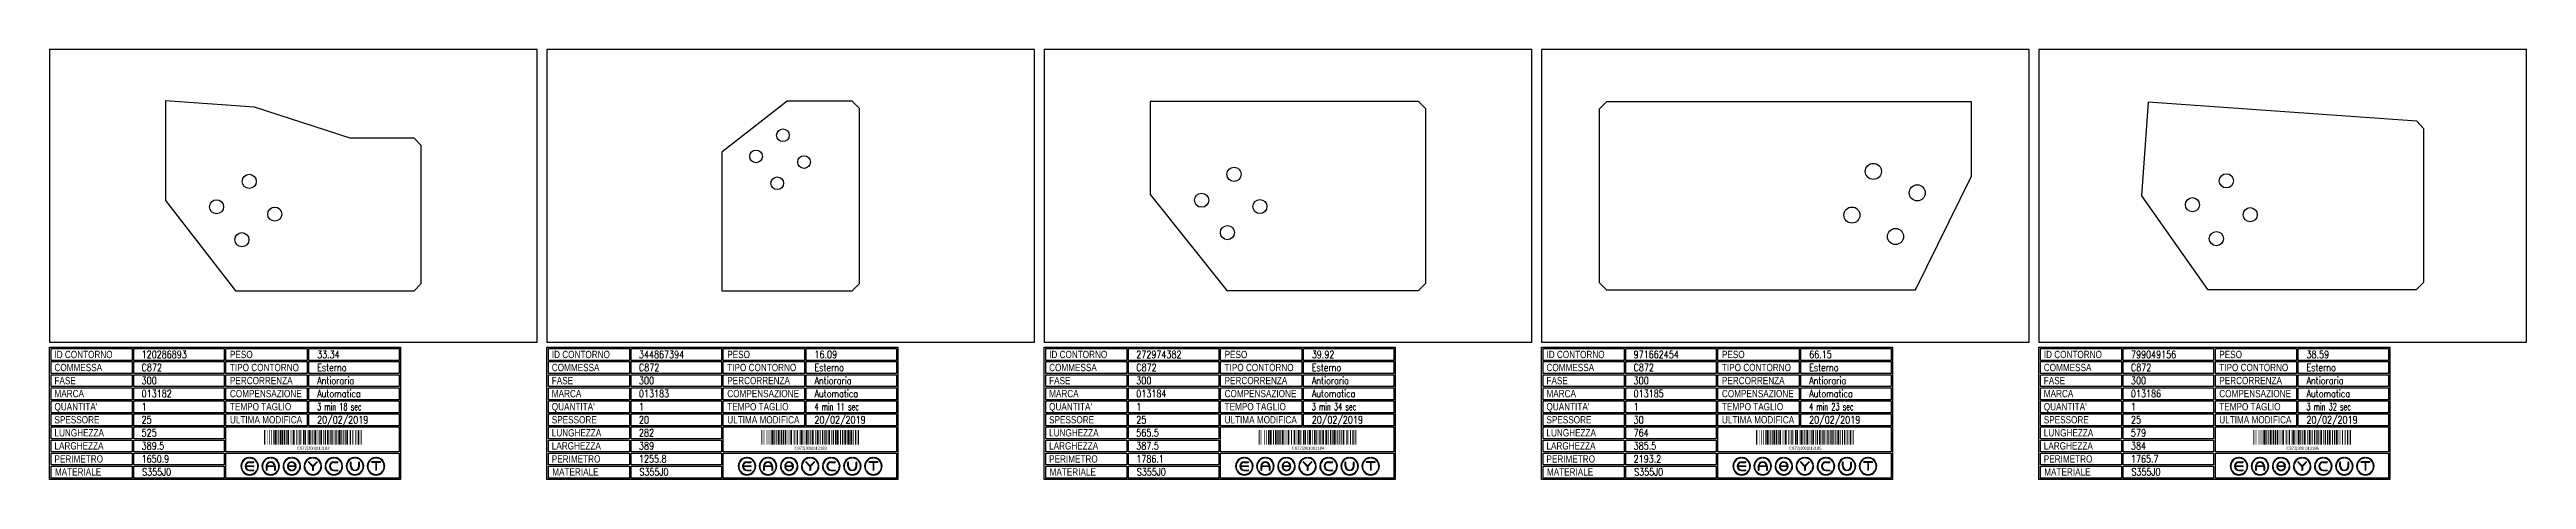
# Model space of a CAD drawing. Header units: millimetres. Extents: x 10000 to 55964, y 10000 to 31380.
# Drawn here: x 15100 to 20180, y 24052 to 24933 of the extents above; entities that cross this region are included whole.
import ezdxf
from ezdxf.enums import TextEntityAlignment as Align

# ---------------------------------------------------------------- set-up
doc = ezdxf.new("R2010")
doc.units = ezdxf.units.MM
doc.styles.add('EasyCutStyle', font='romans.shx', dxfattribs={"width": 0.8})
doc.styles.add('EasyCutStyle1', font='arial.ttf', dxfattribs={"width": 0.8})
doc.styles.get("Standard").update_dxf_attribs({"font": 'arial.ttf'})

# ---------------------------------------------------------------- blocks, each defined once
blk = doc.blocks.new('BlockShape01')
at = {"color": 253}
blk.add_lwpolyline([(0, 0), (720, 0), (720, -271), (0, -271)], close=True, dxfattribs=at)
at = {"color": 2}
for points in [[(3, -2.9), (169.3, -2.9), (169.3, -27.3), (3, -27.3)], [(3, -2.9), (169.3, -2.9), (169.3, -27.3), (3, -27.3)], [(3, -29.6), (169.3, -29.6), (169.3, -54), (3, -54)], [(361.9, -2.9), (528.3, -2.9), (528.3, -27.3), (361.9, -27.3)], [(361.9, -29.6), (528.3, -29.6), (528.3, -54), (361.9, -54)], [(3, -56.4), (169.3, -56.4), (169.3, -80.8), (3, -80.8)], [(3, -83.1), (169.3, -83.1), (169.3, -107.6), (3, -107.6)], [(361.9, -56.4), (528.3, -56.4), (528.3, -80.8), (361.9, -80.8)], [(361.9, -83.1), (528.3, -83.1), (528.3, -107.6), (361.9, -107.6)], [(3, -109.9), (169.3, -109.9), (169.3, -134.3), (3, -134.3)], [(3, -136.7), (169.3, -136.7), (169.3, -161.1), (3, -161.1)], [(361.9, -109.9), (528.3, -109.9), (528.3, -134.3), (361.9, -134.3)], [(361.9, -136.7), (528.3, -136.7), (528.3, -161.1), (361.9, -161.1)], [(3, -163.4), (169.3, -163.4), (169.3, -187.9), (3, -187.9)], [(3, -190.2), (169.3, -190.2), (169.3, -214.6), (3, -214.6)], [(3, -217), (169.3, -217), (169.3, -241.4), (3, -241.4)], [(3, -243.7), (169.3, -243.7), (169.3, -268.1), (3, -268.1)]]:
    blk.add_lwpolyline(points, close=True, dxfattribs=at)
at = {"color": 1}
for points in [[(172.7, -2.9), (358.1, -2.9), (358.1, -27.3), (172.7, -27.3)], [(172.7, -29.6), (358.1, -29.6), (358.1, -54), (172.7, -54)], [(531.6, -2.9), (717, -2.9), (717, -27.3), (531.6, -27.3)], [(531.6, -29.6), (717, -29.6), (717, -54), (531.6, -54)], [(172.7, -56.4), (358.1, -56.4), (358.1, -80.8), (172.7, -80.8)], [(172.7, -83.1), (358.1, -83.1), (358.1, -107.6), (172.7, -107.6)], [(531.6, -56.4), (717, -56.4), (717, -80.8), (531.6, -80.8)], [(531.6, -83.1), (717, -83.1), (717, -107.6), (531.6, -107.6)], [(172.7, -109.9), (358.1, -109.9), (358.1, -134.3), (172.7, -134.3)], [(172.7, -136.7), (358.1, -136.7), (358.1, -161.1), (172.7, -161.1)], [(531.6, -109.9), (717, -109.9), (717, -134.3), (531.6, -134.3)], [(531.6, -136.7), (717, -136.7), (717, -161.1), (531.6, -161.1)], [(172.7, -163.4), (358.1, -163.4), (358.1, -187.9), (172.7, -187.9)], [(172.7, -190.2), (358.1, -190.2), (358.1, -214.6), (172.7, -214.6)], [(361.9, -163.4), (717, -163.4), (717, -214.6), (361.9, -214.6)], [(172.7, -217), (358.1, -217), (358.1, -241.4), (172.7, -241.4)], [(172.7, -243.7), (358.1, -243.7), (358.1, -268.1), (172.7, -268.1)], [(361.9, -217), (717, -217), (717, -268.1), (361.9, -268.1)]]:
    blk.add_lwpolyline(points, close=True, dxfattribs=at)
at = {"color": 161, "style": 'EasyCutStyle1', "width": 0.8}
for s, p in [('COMMESSA', (10.1, -49.1)), ('ID CONTORNO', (10.1, -22.4)), ('TIPO CONTORNO', (370, -49.1)), ('PESO', (370, -22.4)), ('FASE', (10.1, -75.9)), ('MARCA', (10.1, -102.6)), ('COMPENSAZIONE', (370, -102.6)), ('PERCORRENZA', (370, -75.9)), ("QUANTITA'", (10.1, -129.4)), ('SPESSORE', (10.1, -156.2)), ('TEMPO TAGLIO', (370, -129.4)), ('ULTIMA MODIFICA', (370, -156.2)), ('LUNGHEZZA', (10.1, -182.9)), ('LARGHEZZA', (10.1, -209.7)), ('PERIMETRO', (10.1, -236.5)), ('MATERIALE', (11, -263.2))]:
    blk.add_text(s, height=15, dxfattribs=at).set_placement(p)
at = {"style": 'EasyCutStyle'}
for tag, p, width in [('ORDERSHAPE', (188.9, -49.1), 0.8), ('IDSHAPE', (188.9, -22.4), 0.8), ('TYPESHAPE', (548.8, -49.1), 0.8), ('WEIGTHSHAPE', (548.8, -22.4), 0.8), ('PHASESHAPE', (188.9, -75.9), 0.8), ('MKSHAPE', (188.9, -102.6), 0.8), ('JOUSHAPE', (548.8, -75.9), 0.8), ('COMPSHAPE', (548.8, -102.6), 0.8), ('TKSHAPE', (188.9, -156.2), 0.8), ('QTASHAPE', (188.9, -129.4), 0.8), ('TIMECUTSHAPE', (548.8, -129.4), 0.65), ('LASTMODIFYSHAPE', (548.8, -156.2), 0.8), ('LENGTHSHAPE', (188.9, -182.9), 0.8), ('HEIGHTSHAPE', (188.9, -209.7), 0.8), ('PERIMETERSHAPE', (188.9, -236.5), 0.8), ('MATSHAPE', (189.8, -263.2), 0.8)]:
    blk.add_attdef(tag, p, '', height=15, dxfattribs=dict(at, width=width))
blk = doc.blocks.new('Logo')
for color, points in [(140, [(-144.9, -7.2, -1), (-145.9, -7.6, -0.520567), (-131.2, 17.9, -1), (-131.1, 16.9, 0.520567)]), (256, [(-121.7, 0.5), (-137.5, 0.5, -0.394366), (-129.6, 7.9), (-121.7, 7.9, 1), (-121.7, 9), (-129.6, 9, 1), (-129.6, -9), (-121.7, -9, 1), (-121.7, -7.9), (-129.6, -7.9, -0.394366), (-137.5, -0.5), (-121.7, -0.5, 1)]), (140, [(-114.3, -7.2, 1), (-113.3, -7.6, 0.520567), (-128, 17.9, 0.916853), (-128.2, 16.9, 0.043377), (-128.1, 16.9, -0.520567)]), (140, [(-101.7, -7.2, -1), (-102.7, -7.6, -0.520567), (-88, 17.9, -1), (-87.9, 16.9, 0.520567)]), (140, [(-71.1, -7.2, 1), (-70.1, -7.6, 0.520567), (-84.8, 17.9, 1), (-84.9, 16.9, -0.520567)]), (140, [(-58.5, -7.2, -1), (-59.5, -7.6, -0.520567), (-44.8, 17.9, -1), (-44.7, 16.9, 0.520567)]), (256, [(-36.6, -0.5, -0.486114), (-35.5, -1.9, -0.776377), (-50.9, -2, 1), (-51.9, -2.3, 0.776377), (-34.5, -2.1, 0.486114), (-36.6, 0.5), (-49.8, 0.5, -0.486114), (-50.9, 1.9, -0.776377), (-35.5, 2, 1), (-34.5, 2.3, 0.776377), (-51.9, 2.1, 0.486114), (-49.8, -0.5)]), (140, [(-27.9, -7.2, 1), (-26.9, -7.6, 0.520567), (-41.6, 17.9, 1), (-41.7, 16.9, -0.520567)]), (140, [(-15.3, -7.2, -1), (-16.3, -7.6, -0.520567), (-1.6, 17.9, -1), (-1.5, 16.9, 0.520567)]), (256, [(0, 0.8), (-8.1, 8.8, 1), (-8.8, 8.1), (-0.5, -0.2), (-0.5, -7.9, 1), (0.5, -7.9), (0.5, -0.2), (8.8, 8.1, 1), (8.1, 8.8)]), (140, [(15.3, -7.2, 1), (16.3, -7.6, 0.520567), (1.6, 17.9, 1), (1.5, 16.9, -0.520567)]), (140, [(27.9, -7.2, -1), (26.9, -7.6, -0.520567), (41.6, 17.9, -1), (41.7, 16.9, 0.520567)]), (256, [(43.2, -9), (51.1, -9, 1), (51.1, -7.9), (43.2, -7.9, -1), (43.2, 7.9), (51.1, 7.9, 1), (51.1, 9), (43.2, 9, 1)]), (140, [(58.5, -7.2, 1), (59.5, -7.6, 0.520567), (44.8, 17.9, 1), (44.7, 16.9, -0.520567)]), (140, [(71.1, -7.2, -1), (70.1, -7.6, -0.520567), (84.8, 17.9, -1), (84.9, 16.9, 0.520567)]), (256, [(78.5, 0), (78.5, 7.9, 1), (77.4, 7.9), (77.4, 0, 1), (95.4, 0), (95.4, 7.9, 1), (94.3, 7.9), (94.3, 0, -1)]), (140, [(101.7, -7.2, 1), (102.7, -7.6, 0.520567), (88, 17.9, 1), (87.9, 16.9, -0.520567)]), (140, [(114.3, -7.2, -1), (113.3, -7.6, -0.520567), (128, 17.9, -1), (128.1, 16.9, 0.520567)]), (256, [(121.1, 9, 1), (121.1, 7.9), (129.1, 7.9), (129.1, -7.9, 1), (130.1, -7.9), (130.1, 7.9), (138.1, 7.9, 1), (138.1, 9)]), (140, [(144.9, -7.2, 1), (145.9, -7.6, 0.520567), (131.2, 17.9, 1), (131.1, 16.9, -0.520567)]), (140, [(-114.9, -10.3, 1), (-115.7, -9.7, -0.520567), (-143.5, -9.7, 1), (-144.3, -10.3, 0.520567)]), (140, [(-71.7, -10.3, 1), (-72.5, -9.7, -0.520567), (-100.3, -9.7, 1), (-101.1, -10.3, 0.520567)]), (140, [(-28.5, -10.3, 1), (-29.3, -9.7, -0.520567), (-57.1, -9.7, 1), (-57.9, -10.3, 0.520567)]), (140, [(14.7, -10.3, 1), (13.9, -9.7, -0.520567), (-13.9, -9.7, 1), (-14.7, -10.3, 0.520567)]), (140, [(57.9, -10.3, 1), (57.1, -9.7, -0.520567), (29.3, -9.7, 1), (28.5, -10.3, 0.520567)]), (140, [(101.1, -10.3, 1), (100.3, -9.7, -0.520567), (72.5, -9.7, 1), (71.7, -10.3, 0.520567)]), (140, [(144.3, -10.3, 1), (143.5, -9.7, -0.520567), (115.7, -9.7, 1), (114.9, -10.3, 0.520567)])]:
    blk.add_hatch(color=color).paths.add_polyline_path(points)
h = blk.add_hatch(color=256)
h.paths.add_polyline_path([(-78.5, -0.5), (-78.5, -7.9, 1), (-77.4, -7.9), (-77.4, 0, 1), (-95.4, 0), (-95.4, -7.9, 1), (-94.3, -7.9), (-94.3, -0.5)])
h.paths.add_polyline_path([(-94.3, 0.5, -0.933992), (-78.5, 0.5)], flags=16)
for p, q in [((-121.7, 0.5), (-137.5, 0.5)), ((-129.6, 9), (-121.7, 9)), ((-129.6, 7.9), (-121.7, 7.9)), ((-95.4, 0), (-95.4, -7.9)), ((-78.5, 0.5), (-94.3, 0.5)), ((-77.4, 0), (-77.4, -7.9)), ((-36.6, 0.5), (-49.8, 0.5)), ((-0.5, -0.2), (-8.8, 8.1)), ((0, 0.8), (-8.1, 8.8)), ((0, 0.8), (8.1, 8.8)), ((0.5, -0.2), (8.8, 8.1)), ((43.2, 9), (51.1, 9)), ((43.2, 7.9), (51.1, 7.9)), ((77.4, 0), (77.4, 7.9)), ((78.5, 0), (78.5, 7.9)), ((94.3, 0), (94.3, 7.9)), ((95.4, 0), (95.4, 7.9)), ((138.1, 9), (121.1, 9)), ((129.1, 7.9), (121.1, 7.9)), ((129.1, 7.9), (129.1, -7.9)), ((130.1, 7.9), (130.1, -7.9)), ((138.1, 7.9), (130.1, 7.9)), ((-121.7, -0.5), (-137.5, -0.5)), ((-129.6, -7.9), (-121.7, -7.9)), ((-129.6, -9), (-121.7, -9)), ((-94.3, -0.5), (-94.3, -7.9)), ((-78.5, -0.5), (-94.3, -0.5)), ((-78.5, -0.5), (-78.5, -7.9)), ((-36.6, -0.5), (-49.8, -0.5)), ((-0.5, -0.2), (-0.5, -7.9)), ((0.5, -0.2), (0.5, -7.9)), ((43.2, -7.9), (51.1, -7.9)), ((43.2, -9), (51.1, -9))]:
    blk.add_line(p, q)
at = {"color": 140}
for centre, radius, start, end in [((-129.6, 0), 18, 95, 205), ((-129.6, 0), 16.9, 95, 205), ((-131.1, 17.4), 0.54, 275, 95), ((-128.1, 17.4), 0.54, 85, 265), ((-129.6, 0), 16.9, 335, 85), ((-129.6, 0), 18, 335, 85), ((-86.4, 0), 18, 95, 205), ((-86.4, 0), 16.9, 95, 205), ((-87.9, 17.4), 0.54, 275, 95), ((-84.9, 17.4), 0.54, 85, 265), ((-86.4, 0), 16.9, 335, 85), ((-86.4, 0), 18, 335, 85), ((-43.2, 0), 18, 95, 205), ((-43.2, 0), 16.9, 95, 205), ((-44.7, 17.4), 0.54, 275, 95), ((-41.7, 17.4), 0.54, 85, 265), ((-43.2, 0), 16.9, 335, 85), ((-43.2, 0), 18, 335, 85), ((0, 0), 18, 95, 205), ((0, 0), 16.9, 95, 205), ((-1.5, 17.4), 0.54, 275, 95), ((1.5, 17.4), 0.54, 85, 265), ((0, 0), 16.9, 335, 85), ((0, 0), 18, 335, 85), ((43.2, 0), 18, 95, 205), ((43.2, 0), 16.9, 95, 205), ((41.7, 17.4), 0.54, 275, 95), ((44.7, 17.4), 0.54, 85, 265), ((43.2, 0), 16.9, 335, 85), ((43.2, 0), 18, 335, 85), ((86.4, 0), 18, 95, 205), ((86.4, 0), 16.9, 95, 205), ((84.9, 17.4), 0.54, 275, 95), ((87.9, 17.4), 0.54, 85, 265), ((86.4, 0), 16.9, 335, 85), ((86.4, 0), 18, 335, 85), ((129.6, 0), 18, 95, 205), ((129.6, 0), 16.9, 95, 205), ((128.1, 17.4), 0.54, 275, 95), ((131.1, 17.4), 0.54, 85, 265), ((129.6, 0), 16.9, 335, 85), ((129.6, 0), 18, 335, 85), ((-145.4, -7.4), 0.54, 205, 25), ((-143.9, -10), 0.54, 35, 215), ((-129.6, 0), 18, 215, 325), ((-129.6, 0), 16.9, 215, 325), ((-115.3, -10), 0.54, 325, 145), ((-113.8, -7.4), 0.54, 155, 335), ((-102.2, -7.4), 0.54, 205, 25), ((-100.7, -10), 0.54, 35, 215), ((-86.4, 0), 18, 215, 325), ((-86.4, 0), 16.9, 215, 325), ((-72.1, -10), 0.54, 325, 145), ((-70.6, -7.4), 0.54, 155, 335), ((-59, -7.4), 0.54, 205, 25), ((-57.5, -10), 0.54, 35, 215), ((-43.2, 0), 18, 215, 325), ((-43.2, 0), 16.9, 215, 325), ((-28.9, -10), 0.54, 325, 145), ((-27.4, -7.4), 0.54, 155, 335), ((-15.8, -7.4), 0.54, 205, 25), ((-14.3, -10), 0.54, 35, 215), ((0, 0), 18, 215, 325), ((0, 0), 16.9, 215, 325), ((14.3, -10), 0.54, 325, 145), ((15.8, -7.4), 0.54, 155, 335), ((27.4, -7.4), 0.54, 205, 25), ((28.9, -10), 0.54, 35, 215), ((43.2, 0), 18, 215, 325), ((43.2, 0), 16.9, 215, 325), ((57.5, -10), 0.54, 325, 145), ((59, -7.4), 0.54, 155, 335), ((70.6, -7.4), 0.54, 205, 25), ((72.1, -10), 0.54, 35, 215), ((86.4, 0), 18, 215, 325), ((86.4, 0), 16.9, 215, 325), ((100.7, -10), 0.54, 325, 145), ((102.2, -7.4), 0.54, 155, 335), ((113.8, -7.4), 0.54, 205, 25), ((115.3, -10), 0.54, 35, 215), ((129.6, 0), 18, 215, 325), ((129.6, 0), 16.9, 215, 325), ((143.9, -10), 0.54, 325, 145), ((145.4, -7.4), 0.54, 155, 335)]:
    blk.add_arc(centre, radius, start, end, dxfattribs=at)
for centre, radius, start, end in [((-129.6, 0), 9, 90, 270), ((-129.6, 0), 7.92, 90, 176.0904), ((-121.7, 8.5), 0.54, 270, 90), ((-121.7, 0), 0.54, 270, 90), ((-86.4, 0), 9, 0, 180), ((-86.4, 0), 7.92, 3.9096, 176.0904), ((-49.8, 1.6), 2.16, 166.2998, 270), ((-43.2, 0), 9, 15, 166.2998), ((-43.2, 0), 7.92, 15, 166.2998), ((-49.8, 1.6), 1.08, 166.2998, 270), ((-36.6, -1.6), 2.16, 346.2998, 90), ((-35, 2.2), 0.54, 195, 15), ((-8.5, 8.5), 0.54, 45, 225), ((8.5, 8.5), 0.54, 315, 135), ((43.2, 0), 9, 90, 270), ((43.2, 0), 7.92, 90, 270), ((51.1, 8.5), 0.54, 270, 90), ((77.9, 7.9), 0.54, 0, 180), ((86.4, 0), 9, 180, 0), ((86.4, 0), 7.92, 180, 0), ((94.9, 7.9), 0.54, 0, 180), ((121.1, 8.5), 0.54, 90, 270), ((138.1, 8.5), 0.54, 270, 90), ((-129.6, 0), 7.92, 183.9096, 270), ((-121.7, -8.5), 0.54, 270, 90), ((-94.9, -7.9), 0.54, 180, 0), ((-77.9, -7.9), 0.54, 180, 0), ((-51.4, -2.2), 0.54, 15, 195), ((-43.2, 0), 9, 195, 346.2998), ((-43.2, 0), 7.92, 195, 346.2998), ((-36.6, -1.6), 1.08, 346.2998, 90), ((0, -7.9), 0.54, 180, 0), ((51.1, -8.5), 0.54, 270, 90), ((129.6, -7.9), 0.54, 180, 0)]:
    blk.add_arc(centre, radius, start, end)
blk = doc.blocks.new('120286893_128', base_point=(302.5, -325.25))
at = {"linetype": 'Continuous'}
for points, const_width in [([(303.5, -325.25), (303.5, -295.25)], 2), ([(306, -325.25), (306, -295.25)], 1), ([(309, -325.25), (309, -295.25)], 1), ([(314, -325.25), (314, -295.25)], 1), ([(318, -325.25), (318, -295.25)], 1), ([(322.5, -325.25), (322.5, -295.25)], 2), ([(326, -325.25), (326, -295.25)], 3), ([(329, -325.25), (329, -295.25)], 1), ([(332.5, -325.25), (332.5, -295.25)], 2), ([(337, -325.25), (337, -295.25)], 3), ([(340.5, -325.25), (340.5, -295.25)], 2), ([(344, -325.25), (344, -295.25)], 3), ([(347.5, -325.25), (347.5, -295.25)], 2), ([(352, -325.25), (352, -295.25)], 3), ([(356, -325.25), (356, -295.25)], 1), ([(358, -325.25), (358, -295.25)], 1), ([(360, -325.25), (360, -295.25)], 1), ([(363.5, -325.25), (363.5, -295.25)], 4), ([(369.5, -325.25), (369.5, -295.25)], 2), ([(373, -325.25), (373, -295.25)], 1), ([(376, -325.25), (376, -295.25)], 3), ([(380, -325.25), (380, -295.25)], 1), ([(384, -325.25), (384, -295.25)], 3), ([(387.5, -325.25), (387.5, -295.25)], 2), ([(391, -325.25), (391, -295.25)], 1), ([(395, -325.25), (395, -295.25)], 3), ([(398.5, -325.25), (398.5, -295.25)], 2), ([(402, -325.25), (402, -295.25)], 1), ([(404, -325.25), (404, -295.25)], 1), ([(407.5, -325.25), (407.5, -295.25)], 4), ([(413, -325.25), (413, -295.25)], 1), ([(417, -325.25), (417, -295.25)], 3), ([(420.5, -325.25), (420.5, -295.25)], 2), ([(424, -325.25), (424, -295.25)], 1), ([(428, -325.25), (428, -295.25)], 3), ([(432.5, -325.25), (432.5, -295.25)], 2), ([(435.5, -325.25), (435.5, -295.25)], 2), ([(439, -325.25), (439, -295.25)], 1), ([(442, -325.25), (442, -295.25)], 3), ([(446, -325.25), (446, -295.25)], 1), ([(450, -325.25), (450, -295.25)], 3), ([(454.5, -325.25), (454.5, -295.25)], 2), ([(458, -325.25), (458, -295.25)], 3), ([(461, -325.25), (461, -295.25)], 1), ([(464.5, -325.25), (464.5, -295.25)], 2), ([(468.5, -325.25), (468.5, -295.25)], 2), ([(473, -325.25), (473, -295.25)], 3), ([(477, -325.25), (477, -295.25)], 1), ([(479.5, -325.25), (479.5, -295.25)], 2), ([(483, -325.25), (483, -295.25)], 1), ([(485, -325.25), (485, -295.25)], 1), ([(490.5, -325.25), (490.5, -295.25)], 2), ([(496, -325.25), (496, -295.25)], 3), ([(499, -325.25), (499, -295.25)], 1), ([(501.5, -325.25), (501.5, -295.25)], 2)]:
    blk.add_lwpolyline(points, dxfattribs=dict(at, const_width=const_width))
blk.add_text('C872|300|013182', height=6).set_placement((403.5, -335.75), align=Align.CENTER)
blk = doc.blocks.new('344867394_128', base_point=(181, -325.5))
at = {"linetype": 'Continuous'}
for points, const_width in [([(182, -325.5), (182, -295.5)], 2), ([(184.5, -325.5), (184.5, -295.5)], 1), ([(187.5, -325.5), (187.5, -295.5)], 1), ([(192.5, -325.5), (192.5, -295.5)], 1), ([(196.5, -325.5), (196.5, -295.5)], 1), ([(201, -325.5), (201, -295.5)], 2), ([(204.5, -325.5), (204.5, -295.5)], 3), ([(207.5, -325.5), (207.5, -295.5)], 1), ([(211, -325.5), (211, -295.5)], 2), ([(215.5, -325.5), (215.5, -295.5)], 3), ([(219, -325.5), (219, -295.5)], 2), ([(222.5, -325.5), (222.5, -295.5)], 3), ([(226, -325.5), (226, -295.5)], 2), ([(230.5, -325.5), (230.5, -295.5)], 3), ([(234.5, -325.5), (234.5, -295.5)], 1), ([(236.5, -325.5), (236.5, -295.5)], 1), ([(238.5, -325.5), (238.5, -295.5)], 1), ([(242, -325.5), (242, -295.5)], 4), ([(248, -325.5), (248, -295.5)], 2), ([(251.5, -325.5), (251.5, -295.5)], 1), ([(254.5, -325.5), (254.5, -295.5)], 3), ([(258.5, -325.5), (258.5, -295.5)], 1), ([(262.5, -325.5), (262.5, -295.5)], 3), ([(266, -325.5), (266, -295.5)], 2), ([(269.5, -325.5), (269.5, -295.5)], 1), ([(273.5, -325.5), (273.5, -295.5)], 3), ([(277, -325.5), (277, -295.5)], 2), ([(280.5, -325.5), (280.5, -295.5)], 1), ([(282.5, -325.5), (282.5, -295.5)], 1), ([(286, -325.5), (286, -295.5)], 4), ([(291.5, -325.5), (291.5, -295.5)], 1), ([(295.5, -325.5), (295.5, -295.5)], 3), ([(299, -325.5), (299, -295.5)], 2), ([(302.5, -325.5), (302.5, -295.5)], 1), ([(306.5, -325.5), (306.5, -295.5)], 3), ([(311, -325.5), (311, -295.5)], 2), ([(314, -325.5), (314, -295.5)], 2), ([(317.5, -325.5), (317.5, -295.5)], 1), ([(320.5, -325.5), (320.5, -295.5)], 3), ([(324.5, -325.5), (324.5, -295.5)], 1), ([(328.5, -325.5), (328.5, -295.5)], 3), ([(333, -325.5), (333, -295.5)], 2), ([(336.5, -325.5), (336.5, -295.5)], 3), ([(339.5, -325.5), (339.5, -295.5)], 1), ([(343, -325.5), (343, -295.5)], 2), ([(347, -325.5), (347, -295.5)], 2), ([(350.5, -325.5), (350.5, -295.5)], 1), ([(353.5, -325.5), (353.5, -295.5)], 3), ([(359, -325.5), (359, -295.5)], 4), ([(363, -325.5), (363, -295.5)], 2), ([(366, -325.5), (366, -295.5)], 2), ([(369, -325.5), (369, -295.5)], 2), ([(374.5, -325.5), (374.5, -295.5)], 3), ([(377.5, -325.5), (377.5, -295.5)], 1), ([(380, -325.5), (380, -295.5)], 2)]:
    blk.add_lwpolyline(points, dxfattribs=dict(at, const_width=const_width))
blk.add_text('C872|300|013183', height=6).set_placement((282, -336), align=Align.CENTER)
blk = doc.blocks.new('272974382_128', base_point=(322.75, -326.25))
at = {"linetype": 'Continuous'}
for points, const_width in [([(323.75, -326.25), (323.75, -296.25)], 2), ([(326.25, -326.25), (326.25, -296.25)], 1), ([(329.25, -326.25), (329.25, -296.25)], 1), ([(334.25, -326.25), (334.25, -296.25)], 1), ([(338.25, -326.25), (338.25, -296.25)], 1), ([(342.75, -326.25), (342.75, -296.25)], 2), ([(346.25, -326.25), (346.25, -296.25)], 3), ([(349.25, -326.25), (349.25, -296.25)], 1), ([(352.75, -326.25), (352.75, -296.25)], 2), ([(357.25, -326.25), (357.25, -296.25)], 3), ([(360.75, -326.25), (360.75, -296.25)], 2), ([(364.25, -326.25), (364.25, -296.25)], 3), ([(367.75, -326.25), (367.75, -296.25)], 2), ([(372.25, -326.25), (372.25, -296.25)], 3), ([(376.25, -326.25), (376.25, -296.25)], 1), ([(378.25, -326.25), (378.25, -296.25)], 1), ([(380.25, -326.25), (380.25, -296.25)], 1), ([(383.75, -326.25), (383.75, -296.25)], 4), ([(389.75, -326.25), (389.75, -296.25)], 2), ([(393.25, -326.25), (393.25, -296.25)], 1), ([(396.25, -326.25), (396.25, -296.25)], 3), ([(400.25, -326.25), (400.25, -296.25)], 1), ([(404.25, -326.25), (404.25, -296.25)], 3), ([(407.75, -326.25), (407.75, -296.25)], 2), ([(411.25, -326.25), (411.25, -296.25)], 1), ([(415.25, -326.25), (415.25, -296.25)], 3), ([(418.75, -326.25), (418.75, -296.25)], 2), ([(422.25, -326.25), (422.25, -296.25)], 1), ([(424.25, -326.25), (424.25, -296.25)], 1), ([(427.75, -326.25), (427.75, -296.25)], 4), ([(433.25, -326.25), (433.25, -296.25)], 1), ([(437.25, -326.25), (437.25, -296.25)], 3), ([(440.75, -326.25), (440.75, -296.25)], 2), ([(444.25, -326.25), (444.25, -296.25)], 1), ([(448.25, -326.25), (448.25, -296.25)], 3), ([(452.75, -326.25), (452.75, -296.25)], 2), ([(455.75, -326.25), (455.75, -296.25)], 2), ([(459.25, -326.25), (459.25, -296.25)], 1), ([(462.25, -326.25), (462.25, -296.25)], 3), ([(466.25, -326.25), (466.25, -296.25)], 1), ([(470.25, -326.25), (470.25, -296.25)], 3), ([(474.75, -326.25), (474.75, -296.25)], 2), ([(478.25, -326.25), (478.25, -296.25)], 3), ([(481.25, -326.25), (481.25, -296.25)], 1), ([(484.75, -326.25), (484.75, -296.25)], 2), ([(488.75, -326.25), (488.75, -296.25)], 2), ([(492.25, -326.25), (492.25, -296.25)], 1), ([(496.25, -326.25), (496.25, -296.25)], 3), ([(499.25, -326.25), (499.25, -296.25)], 1), ([(502.25, -326.25), (502.25, -296.25)], 1), ([(505.75, -326.25), (505.75, -296.25)], 2), ([(510.75, -326.25), (510.75, -296.25)], 2), ([(516.25, -326.25), (516.25, -296.25)], 3), ([(519.25, -326.25), (519.25, -296.25)], 1), ([(521.75, -326.25), (521.75, -296.25)], 2)]:
    blk.add_lwpolyline(points, dxfattribs=dict(at, const_width=const_width))
blk.add_text('C872|300|013184', height=6).set_placement((423.75, -336.75), align=Align.CENTER)
blk = doc.blocks.new('971662454_128', base_point=(422, -327.25))
at = {"linetype": 'Continuous'}
for points, const_width in [([(423, -327.25), (423, -297.25)], 2), ([(425.5, -327.25), (425.5, -297.25)], 1), ([(428.5, -327.25), (428.5, -297.25)], 1), ([(433.5, -327.25), (433.5, -297.25)], 1), ([(437.5, -327.25), (437.5, -297.25)], 1), ([(442, -327.25), (442, -297.25)], 2), ([(445.5, -327.25), (445.5, -297.25)], 3), ([(448.5, -327.25), (448.5, -297.25)], 1), ([(452, -327.25), (452, -297.25)], 2), ([(456.5, -327.25), (456.5, -297.25)], 3), ([(460, -327.25), (460, -297.25)], 2), ([(463.5, -327.25), (463.5, -297.25)], 3), ([(467, -327.25), (467, -297.25)], 2), ([(471.5, -327.25), (471.5, -297.25)], 3), ([(475.5, -327.25), (475.5, -297.25)], 1), ([(477.5, -327.25), (477.5, -297.25)], 1), ([(479.5, -327.25), (479.5, -297.25)], 1), ([(483, -327.25), (483, -297.25)], 4), ([(489, -327.25), (489, -297.25)], 2), ([(492.5, -327.25), (492.5, -297.25)], 1), ([(495.5, -327.25), (495.5, -297.25)], 3), ([(499.5, -327.25), (499.5, -297.25)], 1), ([(503.5, -327.25), (503.5, -297.25)], 3), ([(507, -327.25), (507, -297.25)], 2), ([(510.5, -327.25), (510.5, -297.25)], 1), ([(514.5, -327.25), (514.5, -297.25)], 3), ([(518, -327.25), (518, -297.25)], 2), ([(521.5, -327.25), (521.5, -297.25)], 1), ([(523.5, -327.25), (523.5, -297.25)], 1), ([(527, -327.25), (527, -297.25)], 4), ([(532.5, -327.25), (532.5, -297.25)], 1), ([(536.5, -327.25), (536.5, -297.25)], 3), ([(540, -327.25), (540, -297.25)], 2), ([(543.5, -327.25), (543.5, -297.25)], 1), ([(547.5, -327.25), (547.5, -297.25)], 3), ([(552, -327.25), (552, -297.25)], 2), ([(555, -327.25), (555, -297.25)], 2), ([(558.5, -327.25), (558.5, -297.25)], 1), ([(561.5, -327.25), (561.5, -297.25)], 3), ([(565.5, -327.25), (565.5, -297.25)], 1), ([(569.5, -327.25), (569.5, -297.25)], 3), ([(574, -327.25), (574, -297.25)], 2), ([(577.5, -327.25), (577.5, -297.25)], 3), ([(580.5, -327.25), (580.5, -297.25)], 1), ([(584, -327.25), (584, -297.25)], 2), ([(588, -327.25), (588, -297.25)], 2), ([(591.5, -327.25), (591.5, -297.25)], 3), ([(595.5, -327.25), (595.5, -297.25)], 1), ([(599, -327.25), (599, -297.25)], 2), ([(603.5, -327.25), (603.5, -297.25)], 3), ([(607.5, -327.25), (607.5, -297.25)], 1), ([(610, -327.25), (610, -297.25)], 2), ([(615.5, -327.25), (615.5, -297.25)], 3), ([(618.5, -327.25), (618.5, -297.25)], 1), ([(621, -327.25), (621, -297.25)], 2)]:
    blk.add_lwpolyline(points, dxfattribs=dict(at, const_width=const_width))
blk.add_text('C872|300|013185', height=6).set_placement((523, -337.75), align=Align.CENTER)
blk = doc.blocks.new('799049156_128', base_point=(329.5, -328))
at = {"linetype": 'Continuous'}
for points, const_width in [([(330.5, -328), (330.5, -298)], 2), ([(333, -328), (333, -298)], 1), ([(336, -328), (336, -298)], 1), ([(341, -328), (341, -298)], 1), ([(345, -328), (345, -298)], 1), ([(349.5, -328), (349.5, -298)], 2), ([(353, -328), (353, -298)], 3), ([(356, -328), (356, -298)], 1), ([(359.5, -328), (359.5, -298)], 2), ([(364, -328), (364, -298)], 3), ([(367.5, -328), (367.5, -298)], 2), ([(371, -328), (371, -298)], 3), ([(374.5, -328), (374.5, -298)], 2), ([(379, -328), (379, -298)], 3), ([(383, -328), (383, -298)], 1), ([(385, -328), (385, -298)], 1), ([(387, -328), (387, -298)], 1), ([(390.5, -328), (390.5, -298)], 4), ([(396.5, -328), (396.5, -298)], 2), ([(400, -328), (400, -298)], 1), ([(403, -328), (403, -298)], 3), ([(407, -328), (407, -298)], 1), ([(411, -328), (411, -298)], 3), ([(414.5, -328), (414.5, -298)], 2), ([(418, -328), (418, -298)], 1), ([(422, -328), (422, -298)], 3), ([(425.5, -328), (425.5, -298)], 2), ([(429, -328), (429, -298)], 1), ([(431, -328), (431, -298)], 1), ([(434.5, -328), (434.5, -298)], 4), ([(440, -328), (440, -298)], 1), ([(444, -328), (444, -298)], 3), ([(447.5, -328), (447.5, -298)], 2), ([(451, -328), (451, -298)], 1), ([(455, -328), (455, -298)], 3), ([(459.5, -328), (459.5, -298)], 2), ([(462.5, -328), (462.5, -298)], 2), ([(466, -328), (466, -298)], 1), ([(469, -328), (469, -298)], 3), ([(473, -328), (473, -298)], 1), ([(477, -328), (477, -298)], 3), ([(481.5, -328), (481.5, -298)], 2), ([(485, -328), (485, -298)], 3), ([(488, -328), (488, -298)], 1), ([(491.5, -328), (491.5, -298)], 2), ([(495.5, -328), (495.5, -298)], 2), ([(500, -328), (500, -298)], 3), ([(503, -328), (503, -298)], 1), ([(506, -328), (506, -298)], 1), ([(508, -328), (508, -298)], 1), ([(512.5, -328), (512.5, -298)], 2), ([(517.5, -328), (517.5, -298)], 2), ([(523, -328), (523, -298)], 3), ([(526, -328), (526, -298)], 1), ([(528.5, -328), (528.5, -298)], 2)]:
    blk.add_lwpolyline(points, dxfattribs=dict(at, const_width=const_width))
blk.add_text('C872|300|013186', height=6).set_placement((430.5, -338.5), align=Align.CENTER)

msp = doc.modelspace()

# ---------------------------------------------------------------- linework, layer by layer
for p, q in [((16100, 24933), (15100, 24933)), ((15100, 24933), (15100, 24333)), ((16100, 24333), (16100, 24933)), ((17120, 24933), (16120, 24933)), ((16120, 24933), (16120, 24333)), ((17120, 24333), (17120, 24933)), ((18140, 24933), (17140, 24933)), ((17140, 24933), (17140, 24333)), ((18140, 24333), (18140, 24933)), ((19160, 24933), (18160, 24933)), ((18160, 24933), (18160, 24333)), ((19160, 24333), (19160, 24933)), ((20180, 24933), (19180, 24933)), ((19180, 24933), (19180, 24333)), ((20180, 24333), (20180, 24933)), ((15100, 24333), (16100, 24333)), ((16120, 24333), (17120, 24333)), ((17140, 24333), (18140, 24333)), ((18160, 24333), (19160, 24333)), ((19180, 24333), (20180, 24333))]:
    msp.add_line(p, q)
at = {"color": 2}
for points in [[(15481.5, 24438.3), (15847.5, 24438.3), (15862.5, 24453.3), (15862.5, 24736.3), (15847.5, 24751.3), (15716.5, 24751.3), (15520.5, 24815.3), (15337.5, 24827.8), (15337.5, 24623.8)], [(16479, 24438.5), (16746, 24438.5), (16761, 24453.5), (16761, 24812.5), (16746, 24827.5), (16612.5, 24827.5), (16479, 24722.5)], [(17514.8, 24439.3), (17907.8, 24439.3), (17922.8, 24454.3), (17922.8, 24811.8), (17907.8, 24826.8), (17357.3, 24826.8), (17357.3, 24636.3)], [(18293, 24440.3), (18927, 24440.3), (19042, 24673.8), (19042, 24825.8), (18293, 24825.8), (18278, 24810.8), (18278, 24455.3)], [(19525.5, 24441), (19954.5, 24441), (19969.5, 24456), (19969.5, 24770.5), (19955, 24786.5), (19404, 24825), (19390.5, 24633.5)]]:
    msp.add_lwpolyline(points, close=True, dxfattribs=at)
at = {"color": 4}
for centre, radius in [((16604, 24757.5), 13), ((16549, 24714), 13), ((16647.5, 24702.5), 13), ((17529.3, 24677.3), 14.5), ((18840.5, 24683.3), 16.5), ((15509.5, 24662.8), 14.5), ((16592.5, 24659), 13), ((17462.8, 24624.3), 14.5), ((18930.5, 24639.3), 16.5), ((19564.5, 24664), 14.5), ((15442.5, 24610.8), 14.5), ((15562, 24595.8), 14.5), ((17582.3, 24611.3), 14.5), ((18796.5, 24593.8), 16.5), ((19495, 24615), 14.5), ((19613.5, 24594.5), 14.5), ((15494.5, 24543.3), 14.5), ((17515.8, 24557.8), 14.5), ((18886, 24549.8), 16.5), ((19544, 24545.5), 14.5)]:
    msp.add_circle(centre, radius, dxfattribs=at)

# ---------------------------------------------------------------- block references
for p, values in [((15100, 24323), {'IDSHAPE': '120286893', 'ORDERSHAPE': 'C872', 'PHASESHAPE': '300', 'MKSHAPE': '013182', 'TKSHAPE': '25', 'LENGTHSHAPE': '525', 'HEIGHTSHAPE': '389.5', 'MATSHAPE': 'S355J0', 'LASTMODIFYSHAPE': '20/02/2019', 'PERIMETERSHAPE': '1650.9', 'WEIGTHSHAPE': '33.34', 'TYPESHAPE': 'Esterno', 'JOUSHAPE': 'Antioraria', 'COMPSHAPE': 'Automatica', 'TIMECUTSHAPE': '3 min 18 sec', 'QTASHAPE': '1'}), ((16120, 24323), {'IDSHAPE': '344867394', 'ORDERSHAPE': 'C872', 'PHASESHAPE': '300', 'MKSHAPE': '013183', 'TKSHAPE': '20', 'LENGTHSHAPE': '282', 'HEIGHTSHAPE': '389', 'MATSHAPE': 'S355J0', 'LASTMODIFYSHAPE': '20/02/2019', 'PERIMETERSHAPE': '1255.8', 'WEIGTHSHAPE': '16.09', 'TYPESHAPE': 'Esterno', 'JOUSHAPE': 'Antioraria', 'COMPSHAPE': 'Automatica', 'TIMECUTSHAPE': '4 min 11 sec', 'QTASHAPE': '1'}), ((17140, 24323), {'IDSHAPE': '272974382', 'ORDERSHAPE': 'C872', 'PHASESHAPE': '300', 'MKSHAPE': '013184', 'TKSHAPE': '25', 'LENGTHSHAPE': '565.5', 'HEIGHTSHAPE': '387.5', 'MATSHAPE': 'S355J0', 'LASTMODIFYSHAPE': '20/02/2019', 'PERIMETERSHAPE': '1786.1', 'WEIGTHSHAPE': '39.92', 'TYPESHAPE': 'Esterno', 'JOUSHAPE': 'Antioraria', 'COMPSHAPE': 'Automatica', 'TIMECUTSHAPE': '3 min 34 sec', 'QTASHAPE': '1'}), ((18160, 24323), {'IDSHAPE': '971662454', 'ORDERSHAPE': 'C872', 'PHASESHAPE': '300', 'MKSHAPE': '013185', 'TKSHAPE': '30', 'LENGTHSHAPE': '764', 'HEIGHTSHAPE': '385.5', 'MATSHAPE': 'S355J0', 'LASTMODIFYSHAPE': '20/02/2019', 'PERIMETERSHAPE': '2193.2', 'WEIGTHSHAPE': '66.15', 'TYPESHAPE': 'Esterno', 'JOUSHAPE': 'Antioraria', 'COMPSHAPE': 'Automatica', 'TIMECUTSHAPE': '4 min 23 sec', 'QTASHAPE': '1'}), ((19180, 24323), {'IDSHAPE': '799049156', 'ORDERSHAPE': 'C872', 'PHASESHAPE': '300', 'MKSHAPE': '013186', 'TKSHAPE': '25', 'LENGTHSHAPE': '579', 'HEIGHTSHAPE': '384', 'MATSHAPE': 'S355J0', 'LASTMODIFYSHAPE': '20/02/2019', 'PERIMETERSHAPE': '1765.7', 'WEIGTHSHAPE': '38.59', 'TYPESHAPE': 'Esterno', 'JOUSHAPE': 'Antioraria', 'COMPSHAPE': 'Automatica', 'TIMECUTSHAPE': '3 min 32 sec', 'QTASHAPE': '1'})]:
    msp.add_blockref('BlockShape01', p).add_auto_attribs(values)
for name, p in [('120286893_128', (15540, 24123.5)), ('344867394_128', (16560, 24123.5)), ('272974382_128', (17580, 24123.5)), ('971662454_128', (18600, 24123.5)), ('799049156_128', (19620, 24123.5)), ('Logo', (15640, 24079)), ('Logo', (16660, 24079)), ('Logo', (17680, 24079)), ('Logo', (18700, 24079)), ('Logo', (19720, 24079))]:
    msp.add_blockref(name, p)

doc.saveas('drawing.dxf')
